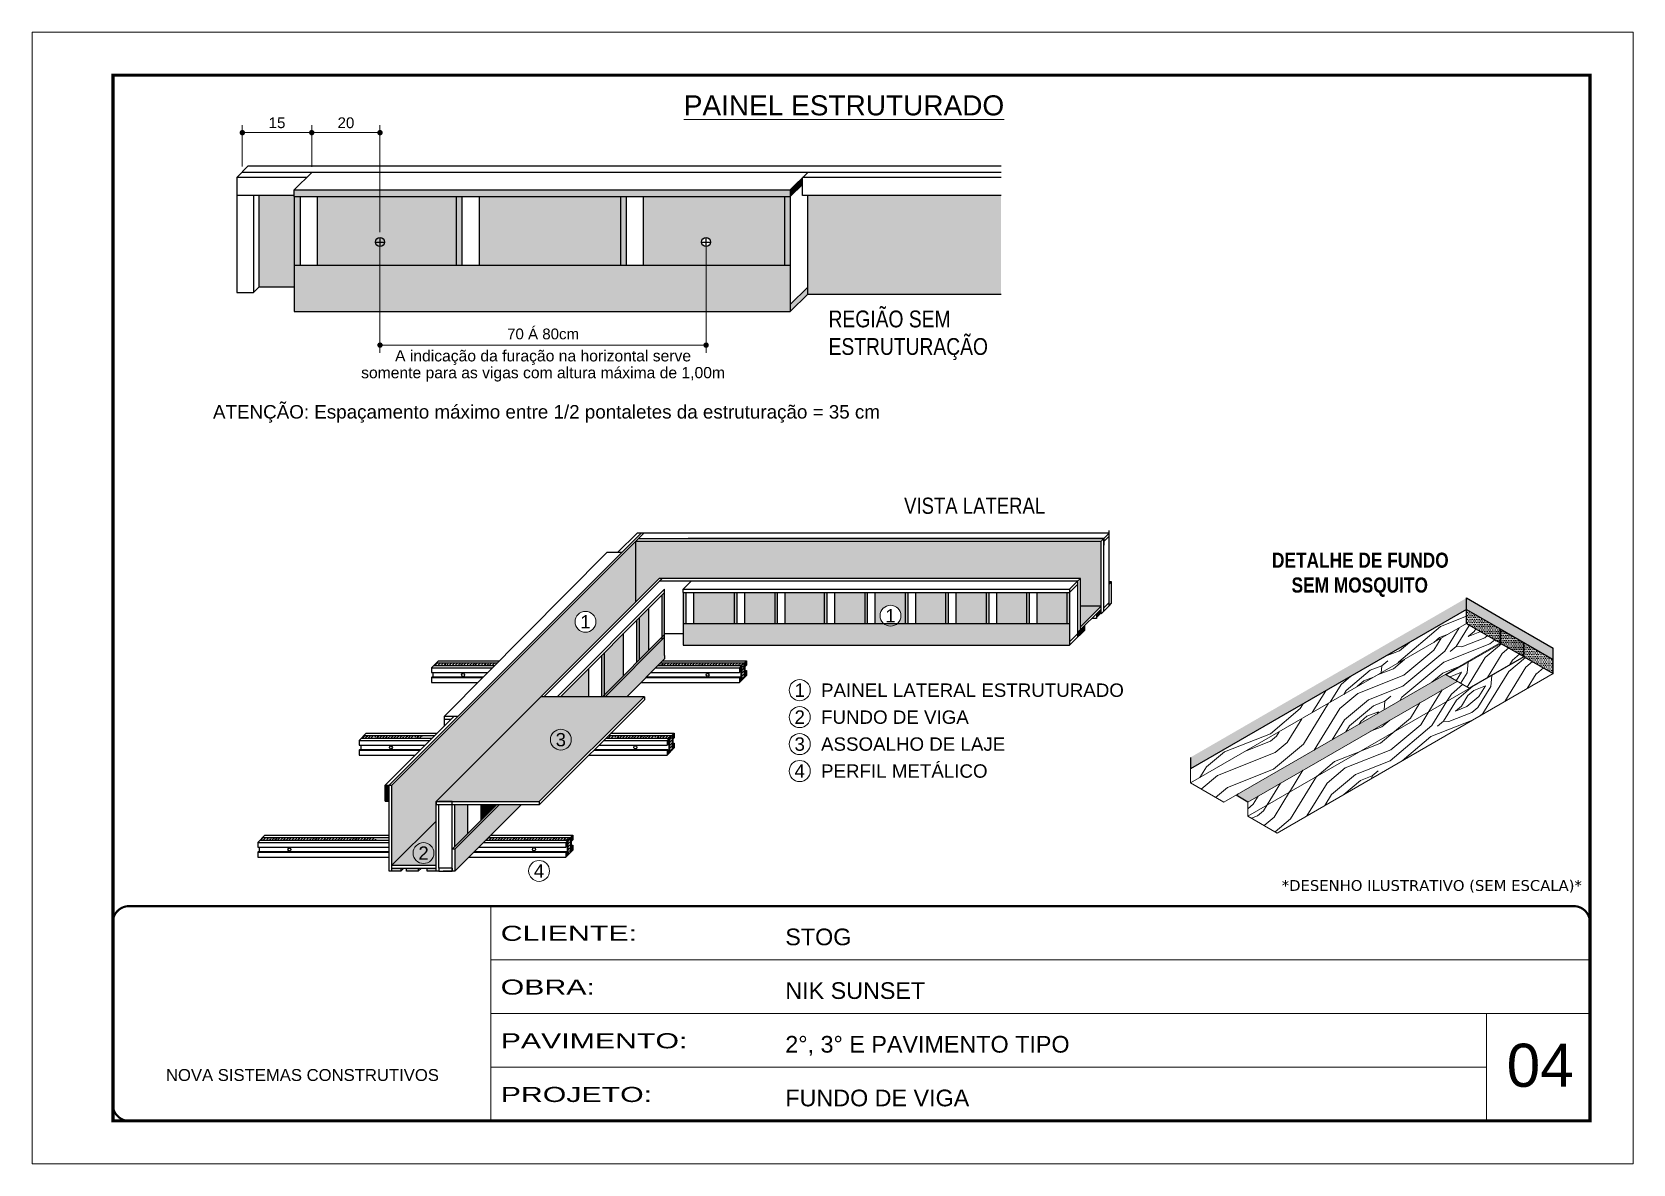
# Model space of a CAD drawing. Extents: x 2437 to 8691, y -1523 to 4121.
# Drawn here: x 7192 to 8677, y 3071 to 4121 of the extents above; entities that cross this region are included whole.
import ezdxf
from ezdxf.enums import TextEntityAlignment as Align

# ---------------------------------------------------------------- set-up
doc = ezdxf.new("R2010")
doc.units = 0
doc.linetypes.add('CONTINUO', pattern=[0])
doc.linetypes.add('DASHED', pattern=[0.75, 0.5, -0.25])
for name, color, linetype, lineweight in [('CARIMBO', 255, 'Continuous', 9), ('Demarcação 1', 251, 'Continuous', 9), ('Folhas', 255, 'Continuous', 9), ('fundo', 100, 'Continuous', 9), ('Madeira', 126, 'Continuous', 18), ('SARRAFO DE PRESSAO', 251, 'DASHED', 9)]:
    doc.layers.add(name, color=color, linetype=linetype, lineweight=lineweight)
for name, color, linetype in [('COTA', 241, 'Continuous'), ('HACHURA MADEIRAS', 1, 'Continuous'), ('material do compensado', 7, 'Continuous'), ('texto', 7, 'Continuous')]:
    doc.layers.add(name, color=color, linetype=linetype)
doc.layers.add('Demarcação 2', color=254, linetype='Continuous', lineweight=9, true_color=0xe0e0e0)
doc.styles.add('ARIAL', font='arial.ttf')
doc.styles.add('CESAR1', font='arial.ttf', dxfattribs={"oblique": 15})
doc.styles.add('ROMANC', font='techb___.ttf', dxfattribs={"height": 2.5})
doc.styles.get("Standard").update_dxf_attribs({"font": 'arial.ttf'})
doc.styles.add('stylellllll', font='verdana.ttf', dxfattribs={"height": 2})
doc.styles.add('Tecnologia', font='')
doc.styles.add('texto', font='ARIALN.TTF')
doc.styles.get('Tecnologia').set_extended_font_data('Forgotten Futurist')
doc.dimstyles.new('1x', dxfattribs={"dimtxt": 10, "dimasz": 5, "dimexe": 7, "dimexo": 5, "dimgap": 4, "dimtad": 1, "dimdec": 1, "dimdsep": 46, "dimtxsty": 'Standard', "dimblk": 'DOT', "dimcen": 0.09, "dimclrd": 4, "dimclre": 4, "dimclrt": 2, "dimadec": 0, "dimazin": 2, "dimtfac": 1, "dimtdec": 1, "dimtmove": 0, "dimatfit": 3, "dimldrblk": 'DOT', "dimfxl": 1, "dimtolj": 1, "dimtzin": 0, "dimlwd": 9, "dimlwe": 9, "dimarcsym": 0})
pattern_1 = [(45, (4984.8396, 51760.1277), (0.99436891, 3.64601934), [4.6875, -0.9375, 0, -0.9375])]
pattern_2 = [(355, (-41141.84, 723.28), (111.07494, 93.20294), [5.12645, -97.40264]), (85, (-41097.85, 755.46), (-93.20294, 111.07494), [10.2529, -92.27619]), (40, (-41119.17, 747.03), (8.936, 102.13894), [7.24881, -21.74642, 7.24881, -14.497615, 50.751904, -43.50449]), (40, (-41147.39, 718.62), (8.936, 102.13894), [7.24983, -14.49967, 7.24983, -115.99871]), (40, (-41110.75, 725.71), (8.936, 102.13894), [7.24983, -137.7482]), (40, (-41100.98, 719.71), (8.936, 102.13894), [7.24983, -137.7482]), (40, (-41115.41, 731.26), (8.936, 102.13894), [7.24983, -137.7482]), (40, (-41120.07, 736.815), (8.936, 102.13894), [14.49967, -130.49838]), (40, (-41087.83, 811.185), (8.936, 102.13894), [14.49967, -130.49838]), (40, (-41129.834, 742.815), (8.936, 102.13894), [28.99933, -115.99871]), (40, (-41134.494, 748.37), (8.936, 102.13894), [28.99933, -115.99871]), (40, (-41065.42, 773.2), (8.936, 102.13894), [28.99933, -115.99871]), (40, (-41138.71, 759.03), (8.936, 102.13894), [21.7497, -123.24834]), (40, (-41157.795, 776.14), (8.936, 102.13894), [21.7497, -123.24834]), (40, (-41148.475, 765.03), (8.936, 102.13894), [21.7497, -123.24834]), (40, (-41079.4, 789.86), (8.936, 102.13894), [36.24951, -108.74853]), (40, (-41089.17, 795.864), (8.936, 102.13894), [36.24951, -108.74853]), (40, (-41081.19, 769.436), (8.936, 102.13894), [50.74931, -94.24873]), (21.56505, (-41130.728, 732.6), (102.138945, -8.936), [11.4631, -217.79893]), (21.56505, (-41107.62, 761.456), (102.138945, -8.936), [11.4631, -217.79893]), (21.56505, (-41113.62, 751.69), (102.138945, -8.936), [11.4631, -217.79893]), (21.56505, (-41136.73, 722.834), (102.138945, -8.936), [22.9262, -206.33583]), (21.56505, (-41112.28, 767.01), (102.138945, -8.936), [34.3893, -194.87273]), (21.56505, (-41122.046, 773.01), (102.138945, -8.936), [45.8524, -183.40963]), (21.56505, (-41131.813, 779.01), (102.138945, -8.936), [45.8524, -183.40963]), (21.56505, (-41144.453, 810.993), (102.138945, -8.936), [45.8524, -183.40963]), (21.56505, (-41145.347, 800.78), (102.138945, -8.936), [57.3155, -171.94653]), (21.56505, (-41141.134, 790.12), (102.138945, -8.936), [57.3155, -171.94653]), (58.43495, (-41108.96, 746.135), (8.936, 102.138945), [11.4631, -217.79893]), (58.43495, (-41125.174, 737.26), (8.936, 102.138945), [11.4631, -217.79893]), (58.43495, (-41141.835, 723.28), (8.936, 102.138945), [22.9262, -206.33583]), (58.43495, (-41109.853, 735.92), (8.936, 102.138945), [22.9262, -206.33583]), (58.43495, (-41152.496, 719.068), (8.936, 102.138945), [34.3893, -194.87273]), (58.43495, (-41162.71, 719.96), (8.936, 102.138945), [45.8524, -183.40963]), (58.43495, (-41070.34, 717.026), (8.936, 102.138945), [45.8524, -183.40963]), (58.43495, (-41105.193, 730.367), (8.936, 102.138945), [45.8524, -183.40963]), (58.43495, (-41085.66, 718.366), (8.936, 102.138945), [57.3155, -171.94653]), (58.43495, (-41095.426, 724.367), (8.936, 102.138945), [57.3155, -171.94653])]
pattern_3 = [(0, (-30249.318, -7030.6706), (0.82275303, 1.645506056), [0, -1.645506056])]

msp = doc.modelspace()

# ---------------------------------------------------------------- texts
at = {"style": 'stylellllll'}
msp.add_text('*DESENHO ILUSTRATIVO (SEM ESCALA)*', height=10, dxfattribs=at).set_placement((8629.92, 3324.17), align=Align.RIGHT)
at = {"layer": 'CARIMBO', "linetype": 'Continuous', "ltscale": 2, "style": 'ARIAL'}
msp.add_text('%%UPAINEL ESTRUTURADO', height=18.59, dxfattribs=at).set_placement((7945.49, 4043.51), align=Align.CENTER)
at = {"layer": 'CARIMBO', "linetype": 'Continuous', "ltscale": 2, "style": 'texto'}
for s, height, p in [('REGIÃO SEM', 15.6, (7931.16, 3846.88)), ('ESTRUTURAÇÃO', 15.6, (7931.16, 3821.32)), ('VISTA LATERAL', 15, (8001.26, 3673.95))]:
    msp.add_text(s, height=height, dxfattribs=at).set_placement(p)
at = {"layer": 'CARIMBO', "color": 2, "style": 'ARIAL'}
for s, height, p in [('A indicação da furação na horizontal serve', 10.4, (7666.36, 3820.5)), ('somente para as vigas com altura máxima de 1,00m', 10.4, (7666.36, 3804.9)), ('ATENÇÃO: Espaçamento máximo entre 1/2 pontaletes da estruturação = 35 cm  ', 12.48, (7674.38, 3768.53))]:
    msp.add_text(s, height=height, dxfattribs=at).set_placement(p, align=Align.MIDDLE_CENTER)
at = {"layer": 'CARIMBO', "style": 'ARIAL'}
for s, height, p in [('1', 12.32, (7705.71, 3573.76)), ('1', 12.32, (7988.65, 3579.43)), ('1', 12.44, (7904.43, 3510.33)), ('2', 12.44, (7904.43, 3485.33)), ('3', 12.32, (7682.85, 3464.44)), ('3', 12.44, (7904.43, 3460.33)), ('4', 12.44, (7904.43, 3435.33)), ('2', 12.32, (7555.51, 3359.23)), ('4', 12.32, (7662.66, 3342.67))]:
    msp.add_text(s, height=height, dxfattribs=at).set_placement(p, align=Align.MIDDLE_CENTER)
at = {"layer": 'CARIMBO', "style": 'CESAR1'}
for s, p in [('PAINEL LATERAL ESTRUTURADO', (7924.2, 3510.33)), ('FUNDO DE VIGA', (7924.2, 3485.33)), ('ASSOALHO DE LAJE', (7924.2, 3460.33)), ('PERFIL METÁLICO', (7924.2, 3435.33))]:
    msp.add_text(s, height=12.436, dxfattribs=at).set_placement(p, align=Align.MIDDLE_LEFT)
at = {"layer": 'CARIMBO', "style": 'ARIAL'}
msp.add_text('04', height=40, dxfattribs=at).set_placement((8560.2, 3142.41))
at = {"layer": 'texto', "style": 'ROMANC'}
for s, p in [('DETALHE DE FUNDO ', (8426.65, 3630.91)), ('SEM MOSQUITO', (8423.91, 3607.86))]:
    msp.add_text(s, height=14, dxfattribs=at).set_placement(p, align=Align.MIDDLE_CENTER)

# ---------------------------------------------------------------- blocks, each defined once
blk = doc.blocks.new('9999999999')
at = {"color": 30, "linetype": 'CONTINUO'}
for p, q in [((98564.6, 34230.2), (98564.6, 34429.4)), ((98564.6, 34379.6), (99584, 34379.6)), ((98564.6, 34329.8), (99488, 34329.8)), ((99584, 34329.8), (99488, 34329.8)), ((99488, 34329.8), (99488, 34230.2)), ((98564.6, 34280), (99488, 34280))]:
    blk.add_line(p, q, dxfattribs=at)
at = {"color": 30, "linetype": 'CONTINUO', "const_width": 2}
blk.add_lwpolyline([(99584, 34230.2), (99584, 34414.4, 0.414214), (99569, 34429.4), (98229, 34429.4, 0.414214), (98214, 34414.4), (98214, 34245.2, 0.414214), (98229, 34230.2), (99584, 34230.2)], format="xyb", dxfattribs=at)
at = {"layer": 'Folhas'}
blk.add_lwpolyline([(98139, 34190.2), (99624, 34190.2), (99624, 35240.2), (98139, 35240.2)], close=True, dxfattribs=at)
at = {"layer": 'Folhas', "color": 30, "const_width": 3}
blk.add_lwpolyline([(98214, 34230.2), (99584, 34230.2), (99584, 35200.2), (98214, 35200.2)], close=True, dxfattribs=at)
at = {"color": 7, "linetype": 'Continuous', "ltscale": 5, "style": 'ARIAL'}
for s, height, p in [('STOG', 15.48, (98837.7, 34393.1)), ('NIK SUNSET', 15.48, (98837.7, 34343.3)), ('2°, 3° E PAVIMENTO TIPO', 15.483, (98837.7, 34293.5)), ('NOVA SISTEMAS CONSTRUTIVOS', 11.059, (98263.2, 34267.2)), ('FUNDO DE VIGA', 15.483, (98837.7, 34243.7))]:
    blk.add_text(s, height=height, dxfattribs=at).set_placement(p)
at = {"layer": 'Folhas', "color": 7, "style": 'Tecnologia', "width": 1.5}
for s, p in [('CLIENTE:', (98573.7, 34397.2)), ('OBRA:', (98573.7, 34347.3)), ('PAVIMENTO:', (98573.7, 34297.5)), ('PROJETO:', (98573.7, 34247.7))]:
    blk.add_text(s, height=14, dxfattribs=at).set_placement(p)
blk = doc.blocks.new('_Dot')
at = {"color": 0, "linetype": 'ByBlock', "lineweight": -2}
blk.add_line((-0.5, 0), (-1, 0), dxfattribs=at)
at = {"color": 0, "linetype": 'ByBlock', "const_width": 0.5}
blk.add_lwpolyline([(-0.25, 0, 1), (0.25, 0, 1)], format="xyb", close=True, dxfattribs=at)
blk = doc.blocks.new('*D5')
at = {"layer": 'COTA', "color": 4, "lineweight": 9, "transparency": 16777216}
for p, q in [((7387.4, 3996.1), (7387.4, 4034.5)), ((7392.4, 4027.5), (7446.8, 4027.5)), ((7451.8, 3995.7), (7451.8, 4034.5))]:
    blk.add_line(p, q, dxfattribs=at)
at = {"layer": 'Defpoints', "color": 0, "transparency": 16777216}
for p in [(7451.8, 4027.5), (7387.4, 3991.1), (7451.8, 3990.7)]:
    blk.add_point(p, dxfattribs=at)
at = {"layer": 'COTA', "color": 4, "lineweight": 9, "transparency": 16777216, "xscale": 5, "yscale": 5, "zscale": 5, "rotation": 180}
blk.add_blockref('_Dot', (7387.4, 4027.5), dxfattribs=at)
at = {"layer": 'COTA', "color": 4, "lineweight": 9, "transparency": 16777216, "xscale": 5, "yscale": 5, "zscale": 5}
blk.add_blockref('_Dot', (7451.8, 4027.5), dxfattribs=at)
at = {"layer": 'COTA', "color": 2, "transparency": 16777216, "insert": (7419.6, 4036.6), "char_height": 10, "attachment_point": 5}
blk.add_mtext('\\A1;15', dxfattribs=at)
blk = doc.blocks.new('*D6')
at = {"layer": 'COTA', "color": 4, "lineweight": 9, "transparency": 16777216}
for p, q in [((7451.8, 3995.7), (7451.8, 4034.5)), ((7456.8, 4027.5), (7510.1, 4027.5)), ((7515.1, 3935.2), (7515.1, 4034.5))]:
    blk.add_line(p, q, dxfattribs=at)
at = {"layer": 'Defpoints', "color": 0, "transparency": 16777216}
for p in [(7515.1, 4027.5), (7451.8, 3990.7), (7515.1, 3930.2)]:
    blk.add_point(p, dxfattribs=at)
at = {"layer": 'COTA', "color": 4, "lineweight": 9, "transparency": 16777216, "xscale": 5, "yscale": 5, "zscale": 5, "rotation": 180}
blk.add_blockref('_Dot', (7451.8, 4027.5), dxfattribs=at)
at = {"layer": 'COTA', "color": 4, "lineweight": 9, "transparency": 16777216, "xscale": 5, "yscale": 5, "zscale": 5}
blk.add_blockref('_Dot', (7515.1, 4027.5), dxfattribs=at)
at = {"layer": 'COTA', "color": 2, "transparency": 16777216, "insert": (7483.5, 4036.6), "char_height": 10, "attachment_point": 5}
blk.add_mtext('\\A1;20', dxfattribs=at)
blk = doc.blocks.new('*D7')
at = {"layer": 'COTA', "color": 4, "lineweight": 9, "transparency": 16777216}
for p, q in [((7515.1, 3925.2), (7515.1, 3823.4)), ((7817.6, 3925.2), (7817.6, 3823.4)), ((7520.1, 3830.4), (7812.6, 3830.4))]:
    blk.add_line(p, q, dxfattribs=at)
at = {"layer": 'Defpoints', "color": 0, "transparency": 16777216}
for p in [(7515.1, 3930.2), (7817.6, 3930.2), (7817.6, 3830.4)]:
    blk.add_point(p, dxfattribs=at)
at = {"layer": 'COTA', "color": 4, "lineweight": 9, "transparency": 16777216, "xscale": 5, "yscale": 5, "zscale": 5, "rotation": 180}
blk.add_blockref('_Dot', (7515.1, 3830.4), dxfattribs=at)
at = {"layer": 'COTA', "color": 4, "lineweight": 9, "transparency": 16777216, "xscale": 5, "yscale": 5, "zscale": 5}
blk.add_blockref('_Dot', (7817.6, 3830.4), dxfattribs=at)
at = {"layer": 'COTA', "color": 2, "transparency": 16777216, "insert": (7666.4, 3840.7), "char_height": 10, "attachment_point": 5}
blk.add_mtext('\\A1;70 Á 80cm', dxfattribs=at)

# ---------------------------------------------------------------- dimensions: what is measured, and where the dimension line sits
at = {"layer": 'COTA'}
for base, p1, p2, text, picture, middle in [((7451.85, 4027.47), (7387.41, 3991.05), (7451.85, 3990.67), '15', '*D5', (7419.63, 4036.58)), ((7515.13, 4027.47), (7451.85, 3990.67), (7515.13, 3930.21), '20', '*D6', (7483.49, 4036.58)), ((7817.58, 3830.37), (7515.13, 3930.21), (7817.58, 3930.2), '70 Á 80cm', '*D7', (7666.36, 3840.72))]:
    dim = msp.add_linear_dim(base=base, p1=p1, p2=p2, text=text, dimstyle='1x', dxfattribs=at)
    dim.commit()
    dim.dimension.update_dxf_attribs({"geometry": picture, "text_midpoint": middle})

# ---------------------------------------------------------------- hatches: boundary and pattern name
for points in [[(7907.03, 3979.46), (7907.03, 3985.83), (7895.68, 3974.58), (7895.68, 3968.2)], [(7738.08, 3904.49), (7743.4, 3904.49), (7743.4, 3968.2), (7738.08, 3968.2)], [(8183.93, 3581.14), (8183.93, 3585.34), (8179.7, 3581.14), (8179.7, 3576.95)], [(8168.77, 3570.3), (8162.78, 3564.36), (8162.78, 3560.17), (8168.77, 3566.1)], [(7523.54, 3422.32), (7519.88, 3422.32), (7519.88, 3407.46), (7523.54, 3407.46)]]:
    msp.add_hatch(color=256).paths.add_polyline_path(points)
at = {"linetype": 'ByBlock', "ltscale": 2}
for points in [[(7435.51, 3904.49), (7440.84, 3904.49), (7440.84, 3968.09), (7435.51, 3968.09)], [(7895.68, 3974.58), (7435.62, 3974.58), (7435.62, 3968.2), (7895.68, 3968.2)], [(7585.69, 3904.49), (7591.02, 3904.49), (7591.02, 3968.09), (7585.69, 3968.09)], [(8193.56, 3610.94), (8191.55, 3610.94), (8191.55, 3608.7)], [(7776.64, 3557), (7779, 3559.35), (7779, 3600.79), (7776.64, 3598.44)], [(7796.29, 3572.23), (7798.73, 3572.23), (7798.73, 3600.95), (7796.29, 3600.95)], [(7843.57, 3572.23), (7846.01, 3572.23), (7846.01, 3600.95), (7843.57, 3600.95)], [(7881.1, 3572.23), (7883.54, 3572.23), (7883.54, 3600.95), (7881.1, 3600.95)], [(7927.04, 3572.23), (7929.48, 3572.23), (7929.48, 3600.95), (7927.04, 3600.95)], [(7964.57, 3572.23), (7967.01, 3572.23), (7967.01, 3600.95), (7964.57, 3600.95)], [(8002.1, 3572.23), (8004.54, 3572.23), (8004.54, 3600.95), (8002.1, 3600.95)], [(8039.64, 3572.23), (8042.08, 3572.23), (8042.08, 3600.95), (8039.64, 3600.95)], [(8077.17, 3572.23), (8079.61, 3572.23), (8079.61, 3600.95), (8077.17, 3600.95)], [(8114.7, 3572.23), (8117.14, 3572.23), (8117.14, 3600.95), (8114.7, 3600.95)], [(8152.24, 3572.23), (8154.68, 3572.23), (8154.68, 3600.95), (8152.24, 3600.95)], [(7753.31, 3536.14), (7755.66, 3538.49), (7755.66, 3577.78), (7753.31, 3575.43)], [(7776.75, 3557.1), (7776.75, 3559.58), (7723.36, 3506.19), (7723.36, 3504.3), (7723.94, 3504.3)], [(7723.25, 3545.04), (7720.9, 3542.69), (7720.9, 3504.19), (7723.25, 3504.19)], [(7626.08, 3404.17), (7623.52, 3404.17), (7582.06, 3362.71), (7584.63, 3362.71)], [(7608.87, 3389.52), (7611.23, 3391.88), (7611.23, 3404.06), (7608.87, 3404.06)]]:
    msp.add_hatch(color=256, dxfattribs=at).paths.add_polyline_path(points)
h = msp.add_hatch(color=256)
h.paths.add_polyline_path([(7895.68, 3867.95), (7895.68, 3861.57), (7911.9, 3877.66), (7911.9, 3884.04)])
h.paths.add_polyline_path([(7890.35, 3904.49), (7895.68, 3904.49), (7895.68, 3968.2), (7890.35, 3968.2)])
at = {"linetype": 'Continuous', "ltscale": 1.5}
h = msp.add_hatch(dxfattribs=at)
h.set_pattern_fill('ANSI36', color=256, scale=15, style=0)
h.set_pattern_definition(pattern_1)
h.paths.add_polyline_path([(7567.31, 3535.62), (7564.8, 3533.11), (7621.37, 3533.11), (7623.86, 3535.62)])
h = msp.add_hatch(dxfattribs=at)
h.set_pattern_fill('ANSI36', color=256, scale=15, style=0)
h.set_pattern_definition(pattern_1)
h.paths.add_polyline_path([(7853, 3535.62), (7775.27, 3535.62), (7772.76, 3533.11), (7850.49, 3533.11)])
h.paths.add_polyline_path([(7853, 3535.62), (7850.49, 3533.11), (7850.49, 3519.5), (7853, 3522)])
h = msp.add_hatch(dxfattribs=at)
h.set_pattern_fill('ANSI36', color=256, scale=15, style=0)
h.set_pattern_definition(pattern_1)
h.paths.add_polyline_path([(7500.33, 3468.25), (7497.82, 3465.74), (7554.39, 3465.74), (7556.88, 3468.25)])
h = msp.add_hatch(dxfattribs=at)
h.set_pattern_fill('ANSI36', color=256, scale=15, style=0)
h.set_pattern_definition(pattern_1)
h.paths.add_polyline_path([(7786.02, 3468.25), (7783.51, 3465.74), (7783.51, 3452.13), (7786.02, 3454.63)])
h.paths.add_polyline_path([(7727.01, 3468.25), (7724.51, 3465.74), (7783.51, 3465.74), (7786.02, 3468.25)])
h = msp.add_hatch(dxfattribs=at)
h.set_pattern_fill('ANSI36', color=256, scale=15, style=0)
h.set_pattern_definition(pattern_1)
h.paths.add_polyline_path([(7406.25, 3373.62), (7403.75, 3371.12), (7511.22, 3371.12), (7511.22, 3373.62)])
h = msp.add_hatch(dxfattribs=at)
h.set_pattern_fill('ANSI36', color=256, scale=15, style=0)
h.set_pattern_definition(pattern_1)
h.paths.add_polyline_path([(7691.94, 3373.62), (7689.44, 3371.12), (7689.44, 3357.51), (7691.94, 3360.01)])
h.paths.add_polyline_path([(7615.84, 3373.62), (7613.33, 3371.12), (7689.44, 3371.12), (7691.94, 3373.62)])
at = {"linetype": 'ByBlock', "ltscale": 2}
h = msp.add_hatch(color=256, dxfattribs=at)
h.paths.add_polyline_path([(7534.33, 3345.33), (7526.11, 3345.33), (7526.11, 3342.41), (7534.33, 3342.41)])
h.paths.add_polyline_path([(7550.62, 3345.33), (7539.84, 3345.33), (7539.84, 3342.41), (7550.62, 3342.41)])
h.paths.add_polyline_path([(7567.17, 3345.33), (7558.95, 3345.33), (7558.95, 3342.41), (7567.17, 3342.41)])
at = {"layer": 'Demarcação 1'}
h = msp.add_hatch(color=256, dxfattribs=at)
h.paths.add_polyline_path([(7545.84, 3359.23, 1), (7565.19, 3359.23, 1)], flags=17)
h.paths.add_polyline_path([(7567.17, 3406.93), (7752.22, 3591.98), (7752.22, 3648.44), (7752.22, 3648.44), (7526.11, 3422.33), (7526.11, 3347.9), (7567.17, 3388.96)])
h.paths.add_polyline_path([(7696.03, 3573.76, -1), (7715.39, 3573.76, -1)], flags=16)
h.paths.add_polyline_path([(7547.64, 3349.98), (7563.39, 3349.98), (7563.39, 3368.53), (7547.64, 3368.53)], flags=24)
h.paths.add_polyline_path([(7697.83, 3564.51), (7713.59, 3564.51), (7713.59, 3583.07), (7697.83, 3583.07)], flags=24)
for points in [[(7752.22, 3591.98), (7774.15, 3613.91), (8164.72, 3613.91), (8164.72, 3588.28), (8183.93, 3588.28), (8183.93, 3648.44), (7752.22, 3648.44)], [(8164.72, 3588.28), (8164.72, 3569.23), (8183.93, 3588.28)]]:
    msp.add_hatch(color=256, dxfattribs=at).paths.add_polyline_path(points)
h = msp.add_hatch(color=256, dxfattribs=at)
h.paths.add_polyline_path([(7526.11, 3347.9), (7567.17, 3347.9), (7567.17, 3388.96)])
h.paths.add_polyline_path([(7545.84, 3359.23, -1), (7565.19, 3359.23, -1)], flags=16)
h.paths.add_polyline_path([(7547.64, 3349.98), (7563.39, 3349.98), (7563.39, 3368.53), (7547.64, 3368.53)], flags=24)
at = {"layer": 'Demarcação 2'}
for points in [[(7435.62, 3968.2), (7435.62, 3968.2), (7435.62, 3969.26), (7402.63, 3969.26), (7402.63, 3884.04), (7435.62, 3884.04)], [(7457.17, 3904.49), (7585.8, 3904.49), (7585.8, 3968.2), (7457.17, 3968.2)], [(7607.35, 3904.49), (7738.08, 3904.49), (7738.08, 3968.2), (7607.35, 3968.2)], [(7911.9, 3969.26), (7911.9, 3877.66), (8091.18, 3877.66), (8091.18, 3969.26)], [(7895.68, 3904.49), (7435.62, 3904.49), (7435.62, 3867.95), (7435.62, 3861.57), (7895.68, 3861.57)], [(7806.27, 3572.23), (7843.68, 3572.23), (7843.68, 3601.05), (7806.27, 3601.05)], [(7853.54, 3572.23), (7881.21, 3572.23), (7881.21, 3601.05), (7853.54, 3601.05)], [(7891.08, 3572.23), (7927.14, 3572.23), (7927.14, 3601.05), (7891.08, 3601.05)], [(7937.01, 3572.23), (7964.68, 3572.23), (7964.68, 3601.05), (7937.01, 3601.05)], [(8012.08, 3572.23), (8039.74, 3572.23), (8039.74, 3601.05), (8012.08, 3601.05)], [(8049.61, 3572.23), (8077.28, 3572.23), (8077.28, 3601.05), (8049.61, 3601.05)], [(8087.14, 3572.23), (8114.81, 3572.23), (8114.81, 3601.05), (8087.14, 3601.05)], [(8124.68, 3572.23), (8152.34, 3572.23), (8152.34, 3601.05), (8124.68, 3601.05)], [(7755.76, 3538.59), (7764.43, 3547.26), (7764.43, 3586.22), (7755.76, 3577.56)], [(8154.78, 3572.23), (7995.11, 3572.23, -0.3830345), (7982.18, 3572.23), (7796.4, 3572.23), (7796.4, 3552.23), (8154.78, 3552.23)], [(7723.36, 3506.19), (7741.09, 3523.92), (7741.09, 3562.88), (7723.36, 3545.15)], [(7779.1, 3542.37), (7779.1, 3559.46), (7723.94, 3504.3), (7743.94, 3504.3), (7779.1, 3539.45)], [(7682.5, 3504.3), (7708.68, 3504.3), (7708.68, 3530.47)], [(7584.41, 3365.06), (7596.66, 3377.31), (7596.66, 3404.17), (7584.41, 3404.17)], [(7646.38, 3404.17), (7640.9, 3404.17), (7626.08, 3404.17), (7584.63, 3362.71), (7584.63, 3342.41)], [(7611.33, 3391.98), (7623.52, 3404.17), (7611.33, 3404.17)]]:
    msp.add_hatch(color=256, dxfattribs=at).paths.add_polyline_path(points)
h = msp.add_hatch(color=256, dxfattribs=at)
h.paths.add_polyline_path([(7813.4, 3926.02, -1), (7821.77, 3926.02, -1)], flags=16)
h.paths.add_polyline_path([(7759.63, 3904.49), (7890.35, 3904.49), (7890.35, 3968.2), (7759.63, 3968.2)])
h = msp.add_hatch(color=256, dxfattribs=at)
h.paths.add_polyline_path([(7998.33, 3579.43, -1), (7978.97, 3579.43, -1)], flags=16)
h.paths.add_polyline_path([(7980.77, 3570.18), (7996.53, 3570.18), (7996.53, 3588.74), (7980.77, 3588.74)], flags=24)
h.paths.add_polyline_path([(7974.54, 3572.23), (8002.21, 3572.23), (8002.21, 3601.05), (7974.54, 3601.05)])
h = msp.add_hatch(color=256, dxfattribs=at)
h.paths.add_polyline_path([(7567.17, 3406.93), (7569.74, 3406.93), (7582.06, 3406.93), (7662.81, 3406.93), (7760.18, 3504.3), (7664.54, 3504.3)])
h.paths.add_polyline_path([(7674.91, 3454.92), (7690.78, 3454.92), (7690.78, 3473.8), (7674.91, 3473.8)], flags=24)
at = {"layer": 'fundo'}
h = msp.add_hatch(color=252, dxfattribs=at)
h.dxf.hatch_style = 1
h.paths.add_polyline_path([(8266.83, 3447.95), (8266.83, 3437.29), (8522.97, 3585.18), (8522.97, 3595.84)])
h = msp.add_hatch(color=252, dxfattribs=at)
h.dxf.hatch_style = 1
h.paths.add_polyline_path([(8554.05, 3577.89), (8522.97, 3595.84), (8522.97, 3585.18), (8554.05, 3567.24), (8603.39, 3538.75), (8603.39, 3549.41)])
h = msp.add_hatch(color=252, dxfattribs=at)
h.dxf.hatch_style = 1
h.paths.add_polyline_path([(8514.34, 3518.44), (8503.97, 3524.43), (8503.97, 3525.3), (8309.18, 3412.84), (8320.1, 3406.54)])
at = {"layer": 'HACHURA MADEIRAS'}
h = msp.add_hatch(dxfattribs=at)
h.set_pattern_fill('DOTS', scale=1.036539)
h.set_pattern_definition(pattern_3)
h.paths.add_polyline_path([(8554.05, 3554.21), (8554.05, 3567.24), (8522.97, 3585.18), (8522.97, 3572.16)])
h = msp.add_hatch(dxfattribs=at)
h.set_pattern_fill('DOTS', scale=1.036539)
h.set_pattern_definition(pattern_3)
h.paths.add_polyline_path([(8554.81, 3566.8), (8554.81, 3553.78), (8575.95, 3541.57), (8575.95, 3554.6)])
h = msp.add_hatch(dxfattribs=at)
h.set_pattern_fill('DOTS', scale=1.036539)
h.set_pattern_definition(pattern_3)
h.paths.add_polyline_path([(8576.25, 3554.42), (8576.25, 3541.4), (8603.39, 3525.73), (8603.39, 3538.75)])
at = {"layer": 'Madeira'}
h = msp.add_hatch(dxfattribs=at)
h.set_pattern_fill('PATRON00077', color=256, scale=102.529099, angle=355, pattern_type=2)
h.set_pattern_definition(pattern_2)
h.paths.add_polyline_path([(8266.83, 3437.29), (8266.83, 3424.27), (8522.97, 3572.16), (8522.97, 3585.18)])
h = msp.add_hatch(dxfattribs=at)
h.set_pattern_fill('PATRON00077', color=256, scale=102.529099, angle=355, pattern_type=2)
h.set_pattern_definition([(355, (-10039.32, -68517.29), (111.07494, 93.20294), [5.12645, -97.40264]), (85, (-9995.33, -68485.11), (-93.20294, 111.07494), [10.25291, -92.27619]), (40, (-10016.655, -68493.54), (8.936, 102.138945), [7.248807, -21.74642, 7.248807, -14.497615, 50.751904, -43.504487]), (40, (-10044.87, -68521.95), (8.936, 102.138945), [7.24983, -14.499665, 7.24983, -115.99871]), (40, (-10008.23, -68514.86), (8.936, 102.138945), [7.24983, -137.74821]), (40, (-9998.46, -68520.86), (8.936, 102.138945), [7.24983, -137.74821]), (40, (-10012.89, -68509.31), (8.936, 102.138945), [7.24983, -137.74821]), (40, (-10017.55, -68503.755), (8.936, 102.138945), [14.49967, -130.49838]), (40, (-9985.31, -68429.385), (8.936, 102.138945), [14.49967, -130.49838]), (40, (-10027.316, -68497.755), (8.936, 102.138945), [28.99933, -115.99871]), (40, (-10031.976, -68492.2), (8.936, 102.138945), [28.99933, -115.99871]), (40, (-9962.905, -68467.37), (8.936, 102.138945), [28.99933, -115.99871]), (40, (-10036.19, -68481.54), (8.936, 102.138945), [21.7497, -123.24834]), (40, (-10055.28, -68464.43), (8.936, 102.138945), [21.7497, -123.24834]), (40, (-10045.96, -68475.54), (8.936, 102.138945), [21.7497, -123.24834]), (40, (-9976.885, -68450.71), (8.936, 102.138945), [36.24951, -108.74853]), (40, (-9986.65, -68444.706), (8.936, 102.138945), [36.24951, -108.74853]), (40, (-9978.67, -68471.134), (8.936, 102.138945), [50.74931, -94.24873]), (21.56505, (-10028.21, -68507.97), (102.138945, -8.936), [11.4631, -217.79893]), (21.56505, (-10005.1, -68479.114), (102.138945, -8.936), [11.4631, -217.79893]), (21.56505, (-10011.1, -68488.88), (102.138945, -8.936), [11.4631, -217.79893]), (21.56505, (-10034.21, -68517.736), (102.138945, -8.936), [22.9262, -206.33583]), (21.56505, (-10009.76, -68473.56), (102.138945, -8.936), [34.3893, -194.87273]), (21.56505, (-10019.53, -68467.56), (102.138945, -8.936), [45.8524, -183.40963]), (21.56505, (-10029.295, -68461.56), (102.138945, -8.936), [45.8524, -183.40963]), (21.56505, (-10041.935, -68429.577), (102.138945, -8.936), [45.8524, -183.40963]), (21.56505, (-10042.83, -68439.79), (102.138945, -8.936), [57.31551, -171.94653]), (21.56505, (-10038.616, -68450.45), (102.138945, -8.936), [57.31551, -171.94653]), (58.43495, (-10006.44, -68494.435), (8.936, 102.138945), [11.4631, -217.79893]), (58.43495, (-10022.656, -68503.31), (8.936, 102.138945), [11.4631, -217.79893]), (58.43495, (-10039.317, -68517.29), (8.936, 102.138945), [22.9262, -206.33583]), (58.43495, (-10007.335, -68504.65), (8.936, 102.138945), [22.9262, -206.33583]), (58.43495, (-10049.98, -68521.5), (8.936, 102.138945), [34.3893, -194.87273]), (58.43495, (-10060.19, -68520.61), (8.936, 102.138945), [45.8524, -183.40963]), (58.43495, (-9967.82, -68523.544), (8.936, 102.138945), [45.8524, -183.40963]), (58.43495, (-10002.675, -68510.203), (8.936, 102.138945), [45.8524, -183.40963]), (58.43495, (-9983.14, -68522.204), (8.936, 102.138945), [57.31551, -171.94653]), (58.43495, (-9992.91, -68516.203), (8.936, 102.138945), [57.31551, -171.94653])])
h.paths.add_polyline_path([(8266.83, 3424.27), (8297.91, 3406.33), (8554.05, 3554.21), (8522.97, 3572.16)])
h = msp.add_hatch(dxfattribs=at)
h.set_pattern_fill('PATRON00077', color=256, scale=102.529099, angle=355, pattern_type=2)
h.set_pattern_definition([(355, (-41163.8, 736.02), (111.07494, 93.20294), [5.12645, -97.40264]), (85, (-41119.82, 768.19), (-93.20294, 111.07494), [10.2529, -92.27619]), (40, (-41141.14, 759.77), (8.936, 102.13894), [7.24881, -21.74642, 7.24881, -14.497615, 50.751904, -43.50449]), (40, (-41169.35, 731.36), (8.936, 102.13894), [7.24983, -14.49967, 7.24983, -115.99871]), (40, (-41132.71, 738.446), (8.936, 102.13894), [7.24983, -137.7482]), (40, (-41122.944, 732.446), (8.936, 102.13894), [7.24983, -137.7482]), (40, (-41137.37, 744), (8.936, 102.13894), [7.24983, -137.7482]), (40, (-41142.03, 749.554), (8.936, 102.13894), [14.49967, -130.49838]), (40, (-41109.794, 823.924), (8.936, 102.13894), [14.49967, -130.49838]), (40, (-41151.8, 755.554), (8.936, 102.13894), [28.99933, -115.99871]), (40, (-41156.46, 761.11), (8.936, 102.13894), [28.99933, -115.99871]), (40, (-41087.39, 785.94), (8.936, 102.13894), [28.99933, -115.99871]), (40, (-41160.67, 771.77), (8.936, 102.13894), [21.7497, -123.24834]), (40, (-41179.76, 788.88), (8.936, 102.13894), [21.7497, -123.24834]), (40, (-41170.44, 777.77), (8.936, 102.13894), [21.7497, -123.24834]), (40, (-41101.37, 802.6), (8.936, 102.13894), [36.24951, -108.74853]), (40, (-41111.135, 808.6), (8.936, 102.13894), [36.24951, -108.74853]), (40, (-41103.155, 782.175), (8.936, 102.13894), [50.74931, -94.24873]), (21.56505, (-41152.69, 745.34), (102.138945, -8.936), [11.4631, -217.79893]), (21.56505, (-41129.583, 774.195), (102.138945, -8.936), [11.4631, -217.79893]), (21.56505, (-41135.584, 764.43), (102.138945, -8.936), [11.4631, -217.79893]), (21.56505, (-41158.692, 735.573), (102.138945, -8.936), [22.9262, -206.33583]), (21.56505, (-41134.243, 779.75), (102.138945, -8.936), [34.3893, -194.87273]), (21.56505, (-41144.01, 785.75), (102.138945, -8.936), [45.8524, -183.40963]), (21.56505, (-41153.778, 791.75), (102.138945, -8.936), [45.8524, -183.40963]), (21.56505, (-41166.418, 823.73), (102.138945, -8.936), [45.8524, -183.40963]), (21.56505, (-41167.31, 813.52), (102.138945, -8.936), [57.3155, -171.94653]), (21.56505, (-41163.1, 802.857), (102.138945, -8.936), [57.3155, -171.94653]), (58.43495, (-41130.924, 758.874), (8.936, 102.138945), [11.4631, -217.79893]), (58.43495, (-41147.14, 750), (8.936, 102.138945), [11.4631, -217.79893]), (58.43495, (-41163.8, 736.02), (8.936, 102.138945), [22.9262, -206.33583]), (58.43495, (-41131.817, 748.66), (8.936, 102.138945), [22.9262, -206.33583]), (58.43495, (-41174.46, 731.807), (8.936, 102.138945), [34.3893, -194.87273]), (58.43495, (-41184.674, 732.7), (8.936, 102.138945), [45.8524, -183.40963]), (58.43495, (-41092.3, 729.765), (8.936, 102.138945), [45.8524, -183.40963]), (58.43495, (-41127.157, 743.107), (8.936, 102.138945), [45.8524, -183.40963]), (58.43495, (-41107.623, 731.105), (8.936, 102.138945), [57.3155, -171.94653]), (58.43495, (-41117.39, 737.106), (8.936, 102.138945), [57.3155, -171.94653])])
h.paths.add_polyline_path([(8525.11, 3512.22), (8575.95, 3541.57), (8554.29, 3554.14), (8503.97, 3524.43)])
h = msp.add_hatch(dxfattribs=at)
h.set_pattern_fill('PATRON00077', color=256, scale=102.529099, angle=355, pattern_type=2)
h.set_pattern_definition(pattern_2)
h.paths.add_polyline_path([(8347.25, 3377.85), (8603.39, 3525.73), (8576.25, 3541.4), (8320.2, 3393.57)])
h = msp.add_hatch(dxfattribs=at)
h.set_pattern_fill('PATRON00077', color=256, scale=102.529099, angle=355, pattern_type=2)
h.set_pattern_definition(pattern_2)
h.paths.add_polyline_path([(8525.47, 3512.01), (8514.19, 3518.52), (8320.04, 3406.5), (8320.1, 3393.51)])

# ---------------------------------------------------------------- linework, layer by layer
at = {"linetype": 'ByBlock', "ltscale": 2}
for p, q in [((7382.19, 3985.83), (7392.63, 3996.27)), ((7382.19, 3985.83), (7382.19, 3969.26)), ((7451.85, 3990.67), (7435.62, 3974.58)), ((7911.9, 3990.67), (7895.68, 3974.58)), ((7907.03, 3969.26), (7907.03, 3985.83)), ((7382.19, 3969.26), (7382.19, 3879.21)), ((7397.79, 3969.26), (7397.79, 3879.21)), ((7402.63, 3969.26), (7402.63, 3884.04)), ((7435.62, 3974.58), (7895.68, 3974.58)), ((7435.62, 3968.2), (7435.62, 3974.58)), ((7435.62, 3968.2), (7435.62, 3861.57)), ((7435.62, 3968.2), (7435.62, 3867.95)), ((7435.62, 3968.2), (7895.68, 3968.2)), ((7440.95, 3968.2), (7440.95, 3904.49)), ((7457.17, 3904.49), (7457.17, 3968.2)), ((7585.8, 3968.2), (7585.8, 3904.49)), ((7591.13, 3968.2), (7591.13, 3904.49)), ((7607.35, 3904.49), (7607.35, 3968.2)), ((7738.08, 3968.2), (7738.08, 3904.49)), ((7743.4, 3968.2), (7743.4, 3904.49)), ((7759.63, 3904.49), (7759.63, 3968.2)), ((7890.35, 3968.2), (7890.35, 3904.49)), ((7907.03, 3979.46), (7895.68, 3968.2)), ((7895.68, 3974.58), (7895.68, 3861.57)), ((7911.9, 3877.66), (7911.9, 3969.26)), ((7397.79, 3879.21), (7402.63, 3884.04)), ((7435.62, 3884.04), (7402.63, 3884.04)), ((7435.62, 3884.04), (7402.63, 3884.04)), ((7911.9, 3884.04), (7895.68, 3867.95)), ((7911.9, 3877.66), (7895.68, 3861.57)), ((8191.55, 3653.14), (8186.5, 3648.13)), ((7667.1, 3504.3), (7776.72, 3613.91)), ((7803.83, 3611.34), (7796.4, 3603.97)), ((8162.21, 3611.34), (8154.78, 3603.97)), ((8162.21, 3611.34), (8164.72, 3613.91)), ((8162.21, 3611.34), (8162.21, 3559.6)), ((8191.55, 3608.7), (8193.56, 3610.94)), ((8193.56, 3610.94), (8191.55, 3610.94)), ((8193.56, 3590.94), (8193.56, 3610.94)), ((7776.75, 3557.1), (7776.75, 3598.54)), ((7779.1, 3542.37), (7779.1, 3600.89)), ((7796.4, 3603.97), (8154.78, 3603.97)), ((7796.4, 3601.06), (7796.4, 3603.97)), ((7796.4, 3601.06), (7796.4, 3552.23)), ((7796.4, 3601.06), (7796.4, 3572.23)), ((7796.4, 3601.05), (8154.78, 3601.05)), ((7798.84, 3601.06), (7798.84, 3572.23)), ((7806.27, 3572.23), (7806.27, 3601.06)), ((7843.68, 3601.06), (7843.68, 3572.23)), ((7846.12, 3601.06), (7846.12, 3572.23)), ((7853.54, 3572.23), (7853.54, 3601.06)), ((7881.21, 3601.06), (7881.21, 3572.23)), ((7883.65, 3601.06), (7883.65, 3572.23)), ((7891.08, 3572.23), (7891.08, 3601.06)), ((7927.14, 3601.06), (7927.14, 3572.23)), ((7929.58, 3601.06), (7929.58, 3572.23)), ((7937.01, 3572.23), (7937.01, 3601.06)), ((7964.68, 3601.06), (7964.68, 3572.23)), ((7967.12, 3601.06), (7967.12, 3572.23)), ((7974.54, 3572.23), (7974.54, 3601.06)), ((8002.21, 3601.06), (8002.21, 3572.23)), ((8004.65, 3601.06), (8004.65, 3572.23)), ((8012.08, 3572.23), (8012.08, 3601.06)), ((8039.74, 3601.06), (8039.74, 3572.23)), ((8042.18, 3601.06), (8042.18, 3572.23)), ((8049.61, 3572.23), (8049.61, 3601.06)), ((8077.28, 3601.06), (8077.28, 3572.23)), ((8079.72, 3601.06), (8079.72, 3572.23)), ((8087.14, 3572.23), (8087.14, 3601.06)), ((8114.81, 3601.05), (8114.81, 3572.23)), ((8117.25, 3601.05), (8117.25, 3572.23)), ((8124.68, 3572.23), (8124.68, 3601.05)), ((8152.34, 3601.05), (8152.34, 3572.23)), ((8162.21, 3608.42), (8154.78, 3601.05)), ((8154.78, 3603.97), (8154.78, 3601.05)), ((8154.78, 3601.05), (8154.78, 3552.23)), ((7764.43, 3547.26), (7764.43, 3586.22)), ((8191.55, 3588.7), (8183.93, 3581.14)), ((8191.55, 3588.7), (8193.56, 3590.94)), ((7753.41, 3536.24), (7753.41, 3575.54)), ((7755.76, 3538.59), (7755.76, 3577.89)), ((8168.77, 3566.1), (8158.39, 3555.8)), ((7779.1, 3561.93), (7721.47, 3504.3)), ((7741.09, 3523.92), (7741.09, 3563.22)), ((7796.4, 3562.52), (7779.1, 3562.52)), ((8162.21, 3562.52), (8154.78, 3555.15)), ((8162.21, 3559.6), (8154.78, 3552.23)), ((8164.72, 3562.09), (8162.21, 3559.6)), ((7567.31, 3535.62), (7623.86, 3535.62)), ((7569.38, 3537.69), (7625.92, 3537.69)), ((7721, 3504.3), (7721, 3542.79)), ((7723.36, 3504.3), (7723.36, 3545.15)), ((7775.27, 3535.62), (7853, 3535.62)), ((7777.33, 3537.69), (7855.07, 3537.69)), ((7779.1, 3542.37), (7779.1, 3539.45)), ((7853, 3535.62), (7853, 3522)), ((7853.62, 3535.33), (7853.62, 3523.4)), ((7854.44, 3536.15), (7854.44, 3532.87)), ((7562.73, 3531.04), (7562.73, 3526.85)), ((7562.73, 3531.04), (7605.98, 3531.04)), ((7562.73, 3531.04), (7619.31, 3531.04)), ((7562.73, 3526.85), (7615.14, 3526.85)), ((7562.73, 3521.98), (7610.3, 3521.98)), ((7563.37, 3522.62), (7610.94, 3522.62)), ((7564.18, 3526.85), (7564.18, 3522.62)), ((7564.8, 3533.11), (7621.37, 3533.11)), ((7761.63, 3521.98), (7848.42, 3521.98)), ((7762.27, 3522.62), (7849.06, 3522.62)), ((7766.5, 3526.85), (7848.42, 3526.85)), ((7770.69, 3531.04), (7848.42, 3531.04)), ((7772.76, 3533.11), (7850.49, 3533.11)), ((7848.42, 3531.04), (7848.42, 3526.85)), ((7849.06, 3530.77), (7849.06, 3527.49)), ((7849.06, 3519.65), (7849.87, 3519.65)), ((7849.87, 3531.57), (7849.87, 3519.65)), ((7850.49, 3533.11), (7850.49, 3519.5)), ((7853.62, 3532.87), (7854.44, 3532.87)), ((7853.62, 3528.62), (7855.07, 3528.62)), ((7853.62, 3528), (7854.44, 3528)), ((7853.62, 3524.22), (7854.44, 3524.22)), ((7854.44, 3528), (7854.44, 3524.22)), ((7562.73, 3517.43), (7592.44, 3517.43)), ((7562.73, 3517.43), (7605.78, 3517.43)), ((7757.08, 3517.43), (7848.42, 3517.43)), ((7760.3, 3504.3), (7760.3, 3501.53)), ((7574.87, 3477.33), (7574.87, 3486.35)), ((7574.87, 3483.43), (7580.97, 3483.43)), ((7495.75, 3463.67), (7539, 3463.67)), ((7495.75, 3463.67), (7561.22, 3463.67)), ((7495.75, 3463.67), (7495.75, 3459.48)), ((7497.82, 3465.74), (7563.29, 3465.74)), ((7500.33, 3468.25), (7565.8, 3468.25)), ((7502.4, 3470.32), (7567.86, 3470.32)), ((7722.42, 3463.67), (7781.44, 3463.67)), ((7724.49, 3465.74), (7783.51, 3465.74)), ((7726.99, 3468.25), (7786.02, 3468.25)), ((7729.06, 3470.32), (7788.09, 3470.32)), ((7781.44, 3463.67), (7781.44, 3459.48)), ((7782.08, 3463.4), (7782.08, 3460.12)), ((7782.89, 3464.2), (7782.89, 3452.28)), ((7783.51, 3465.74), (7783.51, 3452.13)), ((7786.02, 3468.25), (7786.02, 3454.63)), ((7786.64, 3467.96), (7786.64, 3456.03)), ((7786.64, 3465.5), (7787.46, 3465.5)), ((7786.64, 3461.25), (7788.09, 3461.25)), ((7786.64, 3460.63), (7787.46, 3460.63)), ((7787.46, 3468.78), (7787.46, 3465.5)), ((7787.46, 3460.63), (7787.46, 3456.85)), ((7495.75, 3459.48), (7557.03, 3459.48)), ((7495.75, 3454.61), (7552.16, 3454.61)), ((7495.75, 3450.06), (7525.46, 3450.06)), ((7495.75, 3450.06), (7547.61, 3450.06)), ((7496.39, 3455.25), (7552.8, 3455.25)), ((7497.2, 3459.48), (7497.2, 3455.25)), ((7708.81, 3450.06), (7781.44, 3450.06)), ((7713.36, 3454.61), (7781.44, 3454.61)), ((7714, 3455.25), (7782.08, 3455.25)), ((7718.23, 3459.48), (7781.44, 3459.48)), ((7782.08, 3452.28), (7782.89, 3452.28)), ((7786.64, 3456.85), (7787.46, 3456.85)), ((7519.88, 3407.46), (7519.88, 3422.32)), ((7523.54, 3422.33), (7526.11, 3422.33)), ((7519.88, 3407.46), (7523.54, 3407.46)), ((7567.17, 3406.93), (7569.74, 3406.93)), ((7572.96, 3404.17), (7640.9, 3404.17)), ((7582.06, 3345.33), (7582.06, 3404.17)), ((7584.41, 3365.06), (7584.41, 3404.03)), ((7596.66, 3377.31), (7596.66, 3404.17)), ((7608.98, 3389.63), (7608.98, 3404.17)), ((7611.33, 3391.98), (7611.33, 3404.17)), ((7662.81, 3406.93), (7662.81, 3404.17)), ((7403.75, 3371.12), (7523.54, 3371.12)), ((7406.25, 3373.62), (7523.54, 3373.62)), ((7408.32, 3375.69), (7523.54, 3375.69)), ((7613.33, 3371.12), (7689.44, 3371.12)), ((7615.84, 3373.62), (7691.94, 3373.62)), ((7617.91, 3375.69), (7694.01, 3375.69)), ((7689.44, 3371.12), (7689.44, 3357.51)), ((7691.94, 3373.62), (7691.94, 3360.01)), ((7692.57, 3373.33), (7692.57, 3361.41)), ((7693.39, 3374.15), (7693.39, 3370.88)), ((7401.68, 3369.05), (7497.89, 3369.05)), ((7401.68, 3369.05), (7523.54, 3369.05)), ((7401.68, 3369.05), (7401.68, 3364.86)), ((7401.68, 3364.86), (7523.54, 3364.86)), ((7401.68, 3359.99), (7523.54, 3359.99)), ((7402.32, 3360.63), (7523.54, 3360.63)), ((7403.12, 3364.86), (7403.12, 3360.63)), ((7602.2, 3359.99), (7687.37, 3359.99)), ((7602.84, 3360.63), (7688.01, 3360.63)), ((7607.07, 3364.86), (7687.37, 3364.86)), ((7611.27, 3369.05), (7687.37, 3369.05)), ((7687.37, 3369.05), (7687.37, 3364.86)), ((7688.01, 3368.77), (7688.01, 3365.5)), ((7688.01, 3357.66), (7688.81, 3357.66)), ((7688.81, 3369.58), (7688.81, 3357.66)), ((7692.57, 3370.88), (7693.39, 3370.88)), ((7692.57, 3366.63), (7694.01, 3366.63)), ((7692.57, 3366.01), (7693.39, 3366.01)), ((7692.57, 3362.23), (7693.39, 3362.23)), ((7693.39, 3366.01), (7693.39, 3362.23)), ((7401.68, 3355.44), (7497.89, 3355.44)), ((7401.68, 3355.44), (7523.54, 3355.44)), ((7582.06, 3345.33), (7582.06, 3342.41)), ((7597.65, 3355.44), (7687.37, 3355.44))]:
    msp.add_line(p, q, dxfattribs=at)
for p, q in [((8091.18, 3996.27), (7392.63, 3996.27)), ((7446.97, 3985.83), (7382.19, 3985.83)), ((8091.18, 3990.67), (7387.03, 3990.67)), ((8091.18, 3985.83), (7907.03, 3985.83)), ((7435.62, 3969.26), (7382.19, 3969.26)), ((8091.18, 3969.26), (7907.03, 3969.26)), ((7435.5, 3904.49), (7895.68, 3904.49)), ((7382.19, 3879.21), (7397.79, 3879.21)), ((7435.62, 3861.57), (7895.68, 3861.57)), ((7757.27, 3656.06), (7523.54, 3422.33)), ((7759.83, 3656.06), (7526.11, 3422.33)), ((7753.61, 3656.06), (7735.51, 3637.96)), ((8191.55, 3656.06), (7753.61, 3656.06)), ((8191.55, 3656.06), (8186.5, 3651.01)), ((8191.55, 3590.94), (8191.55, 3658.3)), ((8191.55, 3588.7), (8191.55, 3656.06)), ((7752.22, 3648.44), (8183.93, 3648.44)), ((7752.22, 3648.44), (7752.22, 3591.98)), ((7754.78, 3651.01), (8186.5, 3651.01)), ((8186.5, 3651.01), (7800.88, 3651.01)), ((8186.5, 3651.01), (8183.93, 3648.44)), ((8183.93, 3581.14), (8183.93, 3648.44)), ((8186.5, 3583.69), (8186.5, 3651.01)), ((8186.5, 3651.01), (8186.5, 3644.85)), ((7725.61, 3637.96), (7574.87, 3486.35)), ((7739.17, 3637.96), (7725.61, 3637.96)), ((7774.15, 3613.91), (7567.17, 3406.93)), ((8164.72, 3613.91), (7774.15, 3613.91)), ((8162.21, 3611.34), (7774.15, 3611.34)), ((8164.72, 3562.09), (8164.72, 3613.91)), ((7679.42, 3504.3), (7779.1, 3603.97)), ((7682.5, 3504.3), (7779.1, 3600.89)), ((7779.1, 3552.23), (7779.1, 3603.97)), ((8183.93, 3585.34), (8162.78, 3564.36)), ((8183.93, 3588.28), (8164.72, 3569.23)), ((8179.7, 3581.14), (8179.7, 3576.95)), ((8191.55, 3591.62), (8186.5, 3586.57)), ((7796.4, 3572.23), (8154.78, 3572.23)), ((8168.77, 3566.1), (8168.77, 3570.3)), ((8179.7, 3576.95), (8175.47, 3576.95)), ((7779.1, 3559.45), (7723.94, 3504.3)), ((7796.4, 3552.23), (8154.78, 3552.23)), ((7569.38, 3537.69), (7562.73, 3531.04)), ((7779.1, 3539.45), (7743.94, 3504.3)), ((7855.07, 3537.69), (7848.42, 3531.04)), ((7854.44, 3536.15), (7853.62, 3535.33)), ((7708.68, 3504.3), (7708.68, 3530.47)), ((7849.06, 3527.49), (7848.42, 3526.85)), ((7855.07, 3524.07), (7848.42, 3517.43)), ((7849.87, 3531.57), (7849.06, 3530.77)), ((7849.87, 3519.65), (7849.06, 3518.84)), ((7854.44, 3524.22), (7853.62, 3523.4)), ((7855.07, 3533.49), (7854.44, 3532.87)), ((7855.07, 3528.62), (7854.44, 3528)), ((7662.81, 3406.93), (7760.18, 3504.3)), ((7662.93, 3404.17), (7760.3, 3501.53)), ((7760.3, 3504.3), (7664.54, 3504.3)), ((7583.89, 3486.35), (7519.88, 3422.33)), ((7574.87, 3486.35), (7587.55, 3486.35)), ((7502.4, 3470.32), (7495.75, 3463.67)), ((7788.09, 3470.32), (7781.44, 3463.67)), ((7782.08, 3460.12), (7781.44, 3459.48)), ((7782.89, 3464.2), (7782.08, 3463.4)), ((7787.46, 3468.78), (7786.64, 3467.96)), ((7788.09, 3466.12), (7787.46, 3465.5)), ((7788.09, 3461.25), (7787.46, 3460.63)), ((7788.09, 3456.7), (7781.44, 3450.06)), ((7782.89, 3452.28), (7782.08, 3451.47)), ((7787.46, 3456.85), (7786.64, 3456.03)), ((7519.88, 3422.32), (7523.54, 3422.32)), ((7523.54, 3345.33), (7523.54, 3422.33)), ((7526.11, 3342.41), (7526.11, 3422.33)), ((7567.17, 3342.41), (7567.17, 3406.93)), ((7567.17, 3406.93), (7662.81, 3406.93)), ((7567.17, 3406.93), (7567.17, 3404.17)), ((7567.17, 3404.17), (7574.09, 3404.17)), ((7582.06, 3406.93), (7569.74, 3406.93)), ((7569.74, 3345.33), (7569.74, 3404.17)), ((7569.74, 3404.17), (7569.74, 3403.85)), ((7582.06, 3342.41), (7582.06, 3406.93)), ((7623.52, 3404.17), (7582.06, 3362.71)), ((7646.38, 3404.17), (7584.63, 3342.41)), ((7626.08, 3404.17), (7584.63, 3362.71)), ((7640.9, 3404.17), (7662.93, 3404.17)), ((7567.17, 3388.96), (7526.11, 3347.9)), ((7408.32, 3375.69), (7401.68, 3369.05)), ((7694.01, 3375.69), (7687.37, 3369.05)), ((7693.39, 3374.15), (7692.57, 3373.33)), ((7694.01, 3371.5), (7693.39, 3370.88)), ((7584.63, 3362.71), (7582.06, 3362.71)), ((7584.63, 3362.71), (7584.63, 3342.41)), ((7688.01, 3365.5), (7687.37, 3364.86)), ((7694.01, 3362.08), (7687.37, 3355.44)), ((7688.81, 3369.58), (7688.01, 3368.77)), ((7688.81, 3357.66), (7688.01, 3356.85)), ((7693.39, 3362.23), (7692.57, 3361.41)), ((7694.01, 3366.63), (7693.39, 3366.01)), ((7523.54, 3342.41), (7523.54, 3345.33)), ((7534.33, 3342.41), (7523.54, 3342.41)), ((7526.11, 3347.9), (7567.17, 3347.9)), ((7526.11, 3345.33), (7567.17, 3345.33)), ((7526.11, 3345.33), (7534.33, 3345.33)), ((7534.33, 3345.33), (7534.33, 3342.41)), ((7534.33, 3342.41), (7537.25, 3345.33)), ((7539.84, 3345.33), (7550.62, 3345.33)), ((7539.84, 3342.41), (7539.84, 3345.33)), ((7550.62, 3342.41), (7539.84, 3342.41)), ((7550.62, 3342.41), (7553.54, 3345.33)), ((7550.62, 3345.33), (7550.62, 3342.41)), ((7558.95, 3345.33), (7567.17, 3345.33)), ((7558.95, 3342.41), (7558.95, 3345.33)), ((7569.74, 3342.41), (7558.95, 3342.41)), ((7569.74, 3345.33), (7569.74, 3342.41)), ((7582.06, 3345.33), (7569.74, 3345.33)), ((7569.74, 3342.41), (7582.06, 3342.41)), ((7584.63, 3342.41), (7573.84, 3342.41))]:
    msp.add_line(p, q)
at = {"linetype": 'Continuous', "ltscale": 1.5}
for p, q in [((7510.95, 3926.02), (7519.31, 3926.02)), ((7515.13, 3921.84), (7515.13, 3930.21)), ((7813.4, 3926.02), (7821.77, 3926.02)), ((7817.58, 3921.84), (7817.58, 3930.2)), ((7911.9, 3877.66), (8091.18, 3877.66))]:
    msp.add_line(p, q, dxfattribs=at)
at = {"color": 0}
msp.add_line((8183.93, 3588.28), (8164.72, 3588.28), dxfattribs=at)
at = {"ltscale": 2}
for p, q in [((7855.07, 3537.69), (7855.07, 3533.49)), ((7563.37, 3522.62), (7562.73, 3521.98)), ((7562.73, 3521.98), (7562.73, 3517.43)), ((7849.06, 3522.62), (7848.42, 3521.98)), ((7848.42, 3521.98), (7848.42, 3517.43)), ((7849.06, 3522.62), (7849.06, 3518.84)), ((7855.07, 3528.62), (7855.07, 3524.07)), ((7788.09, 3470.32), (7788.09, 3466.12)), ((7788.09, 3461.25), (7788.09, 3456.7)), ((7496.39, 3455.25), (7495.75, 3454.61)), ((7495.75, 3454.61), (7495.75, 3450.06)), ((7782.08, 3455.25), (7781.44, 3454.61)), ((7781.44, 3454.61), (7781.44, 3450.06)), ((7782.08, 3455.25), (7782.08, 3451.47)), ((7694.01, 3375.69), (7694.01, 3371.5)), ((7402.32, 3360.63), (7401.68, 3359.99)), ((7401.68, 3359.99), (7401.68, 3355.44)), ((7688.01, 3360.63), (7687.37, 3359.99)), ((7687.37, 3359.99), (7687.37, 3355.44)), ((7688.01, 3360.63), (7688.01, 3356.85)), ((7694.01, 3366.63), (7694.01, 3362.08))]:
    msp.add_line(p, q, dxfattribs=at)
at = {"linetype": 'Continuous', "ltscale": 1.5}
for centre in [(7515.13, 3926.02), (7817.58, 3926.02)]:
    msp.add_circle(centre, 4.18, dxfattribs=at)
at = {"linetype": 'ByBlock', "ltscale": 2}
for centre in [(7592.19, 3524.46), (7818.97, 3524.65), (7525.21, 3457.09), (7751.99, 3457.28), (7431.13, 3362.47), (7657.91, 3362.66)]:
    msp.add_circle(centre, 1.38, dxfattribs=at)
at = {"layer": 'CARIMBO'}
for centre, radius in [((7705.71, 3573.76), 9.68), ((7988.65, 3579.43), 9.68), ((7904.43, 3510.33), 9.77), ((7904.43, 3485.33), 9.77), ((7682.85, 3464.44), 9.68), ((7904.43, 3460.33), 9.77), ((7904.43, 3435.33), 9.77), ((7555.51, 3359.23), 9.68), ((7662.66, 3342.67), 9.68)]:
    msp.add_circle(centre, radius, dxfattribs=at)
at = {"layer": 'Madeira'}
for p, q in [((8522.97, 3572.16), (8266.83, 3424.27)), ((8554.05, 3554.21), (8297.91, 3406.33)), ((8554.81, 3553.78), (8503.97, 3524.43)), ((8576.25, 3541.4), (8320.1, 3393.51)), ((8575.95, 3541.57), (8525.11, 3512.22)), ((8603.39, 3525.73), (8347.24, 3377.84)), ((8503.97, 3524.43), (8525.41, 3512.05)), ((8514.34, 3518.44), (8320.1, 3406.54)), ((8266.83, 3424.27), (8266.83, 3437.29)), ((8266.83, 3424.27), (8297.91, 3406.33)), ((8320.1, 3393.51), (8320.1, 3406.54)), ((8320.1, 3393.51), (8347.24, 3377.84))]:
    msp.add_line(p, q, dxfattribs=at)
at = {"layer": 'material do compensado'}
for p, q in [((8522.97, 3572.16), (8522.97, 3595.84)), ((8522.97, 3595.84), (8554.05, 3577.89)), ((8522.97, 3585.18), (8266.83, 3437.29)), ((8522.97, 3585.18), (8554.05, 3567.24)), ((8522.97, 3572.16), (8554.05, 3554.21)), ((8554.05, 3577.89), (8603.39, 3549.41)), ((8554.05, 3567.24), (8603.39, 3538.75)), ((8554.05, 3554.21), (8554.05, 3567.24)), ((8554.81, 3553.78), (8554.81, 3566.8)), ((8554.81, 3553.78), (8575.95, 3541.57)), ((8575.95, 3541.57), (8575.95, 3554.6)), ((8576.25, 3541.4), (8576.25, 3554.42)), ((8603.39, 3525.73), (8603.39, 3549.41)), ((8576.25, 3541.4), (8603.39, 3525.73)), ((8503.97, 3524.43), (8503.97, 3525.3)), ((8266.83, 3447.95), (8266.83, 3437.29)), ((8320.1, 3406.54), (8309.18, 3412.84))]:
    msp.add_line(p, q, dxfattribs=at)

# ---------------------------------------------------------------- block references
at = {"layer": 'SARRAFO DE PRESSAO', "color": 6, "linetype": 'ByBlock'}
msp.add_blockref('9999999999', (-90946.64, -31119.37), dxfattribs=at)

msp.set_redraw_order([(e.dxf.handle, doc.entitydb.next_handle()) for e in msp.query("TEXT MTEXT ATTDEF DIMENSION ARC_DIMENSION")])  # texts and dimensions are drawn at this point

doc.saveas('drawing.dxf')
